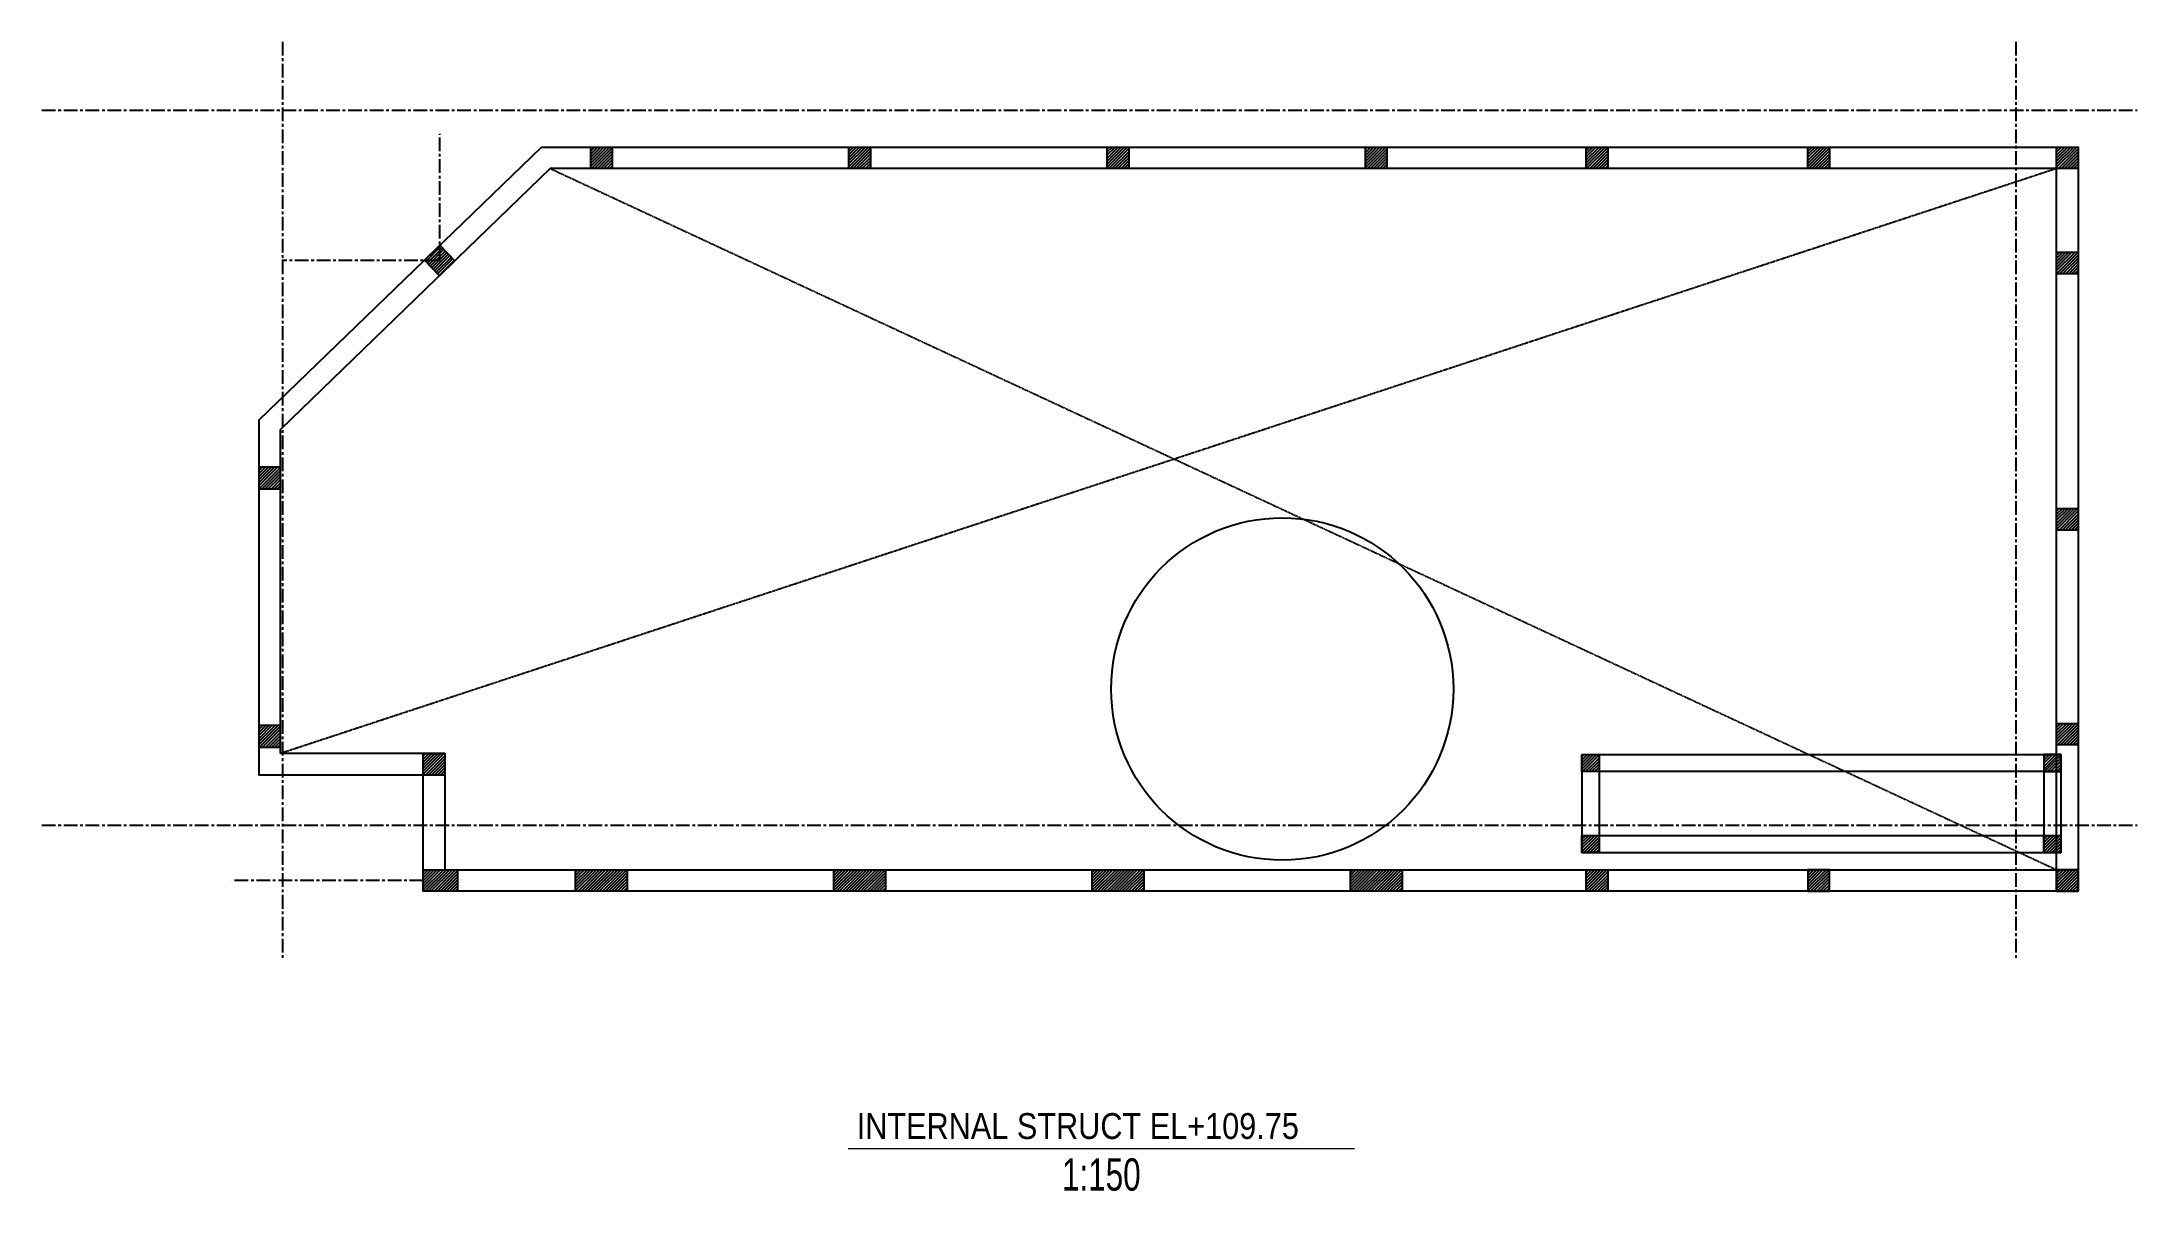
# Model space of a CAD drawing. Header units: millimetres. Extents: x 652554 to 1678317, y -308114 to 170803.
# Drawn here: x 871024 to 895364, y 57437 to 70781 of the extents above; entities that cross this region are included whole.
import ezdxf

# ---------------------------------------------------------------- set-up
doc = ezdxf.new("R2010")
doc.units = ezdxf.units.MM
for name, pattern in [('CENTER', [50.8, 31.75, -6.35, 6.35, -6.35]), ('HIDDEN', [0.375, 0.25, -0.125]), ('XKITLINE00', [0])]:
    doc.linetypes.add(name, pattern=pattern)
doc.layers.add('OtherObjectType', color=7, linetype='Continuous', lineweight=0)
doc.styles.add('Arial', font='arial.ttf')
doc.styles.add('ARIAL_NARROW', font='ARIALN.TTF')
pattern_1 = [(45, (-864138.997, 290737.717), (-17.67766953, 17.67766953), [])]
pattern_2 = [(45, (-864038.997, 290737.717), (-17.67766953, 17.67766953), [])]
pattern_3 = [(45, (-864038.997, 290756.717), (-17.67766953, 17.67766953), [])]
pattern_4 = [(45, (-864038.997, 290757.717), (-17.67766953, 17.67766953), [])]
pattern_5 = [(45, (-864014.997, 290757.717), (-17.67766953, 17.67766953), [])]

# ---------------------------------------------------------------- blocks, each defined once
blk = doc.blocks.new('*A442')
at = {"layer": 'OtherObjectType', "color": 7, "linetype": 'XKITLINE00', "lineweight": 0}
blk.add_line((4133.944571, 141.423071), (4173.150626, 141.423071), dxfattribs=at)
at = {"layer": 'OtherObjectType', "color": 7, "width": 0.85}
for s, height, style, p in [(' INTERNAL STRUCT EL+109.75', 2, 'Arial', (4133.944571, 142.173071)), ('1:150', 2.5, 'ARIAL_NARROW', (4150.502799, 138.173071))]:
    blk.add_text(s, height=height, dxfattribs=dict(at, style=style)).set_placement(p)

msp = doc.modelspace()

# ---------------------------------------------------------------- hatches: boundary and pattern name
h = msp.add_hatch()
h.set_pattern_fill('ANSI31', scale=200)
h.set_pattern_definition(pattern_3)
h.paths.add_polyline_path([(877399.8189, 69561.1319), (877649.8188, 69561.1319), (877649.8188, 69311.1317), (877399.8189, 69311.1317)])
h = msp.add_hatch()
h.set_pattern_fill('ANSI31', scale=200)
h.set_pattern_definition(pattern_3)
h.paths.add_polyline_path([(880399.8189, 69561.1302), (880649.8188, 69561.1302), (880649.8188, 69311.13), (880399.8189, 69311.13)])
h = msp.add_hatch()
h.set_pattern_fill('ANSI31', scale=200)
h.set_pattern_definition(pattern_3)
h.paths.add_polyline_path([(883399.8189, 69561.1286), (883649.8188, 69561.1286), (883649.8188, 69311.1284), (883399.8189, 69311.1284)])
h = msp.add_hatch()
h.set_pattern_fill('ANSI31', scale=200)
h.set_pattern_definition(pattern_3)
h.paths.add_polyline_path([(886399.8189, 69561.1269), (886649.8188, 69561.1269), (886649.8188, 69311.1267), (886399.8189, 69311.1267)])
h = msp.add_hatch()
h.set_pattern_fill('ANSI31', scale=200)
h.set_pattern_definition(pattern_3)
h.paths.add_polyline_path([(888964.8189, 69561.1255), (889214.8188, 69561.1255), (889214.8188, 69311.1253), (888964.8189, 69311.1253)])
h = msp.add_hatch()
h.set_pattern_fill('ANSI31', scale=200)
h.set_pattern_definition(pattern_3)
h.paths.add_polyline_path([(891539.8189, 69561.1241), (891789.8188, 69561.1241), (891789.8188, 69311.1239), (891539.8189, 69311.1239)])
h = msp.add_hatch()
h.set_pattern_fill('ANSI31', scale=200)
h.set_pattern_definition(pattern_3)
h.paths.add_polyline_path([(894429.8189, 69561.1226), (894679.8188, 69561.1226), (894679.8188, 69311.1224), (894429.8189, 69311.1224)])
h = msp.add_hatch()
h.set_pattern_fill('ANSI31', scale=200)
h.set_pattern_definition([(45, (-863948.458, 290845.596), (-17.67766953, 17.67766953), [])])
h.paths.add_polyline_path([(875468.6099, 68246.9898), (875648.5661, 68420.5287), (875822.105, 68240.5725), (875642.1488, 68067.0336)])
h = msp.add_hatch()
h.set_pattern_fill('ANSI31', scale=200)
h.set_pattern_definition(pattern_4)
h.paths.add_polyline_path([(894429.8182, 68339.1226), (894679.8181, 68339.1226), (894679.8181, 68089.1224), (894429.8182, 68089.1224)])
h = msp.add_hatch()
h.set_pattern_fill('ANSI31', scale=200)
h.set_pattern_definition(pattern_4)
h.paths.add_polyline_path([(873544.8168, 65593.129), (873794.817, 65593.129), (873794.817, 65843.1288), (873544.8168, 65843.1288)])
h = msp.add_hatch()
h.set_pattern_fill('ANSI31', scale=200)
h.set_pattern_definition(pattern_4)
h.paths.add_polyline_path([(894429.8167, 65363.1226), (894679.8166, 65363.1226), (894679.8166, 65113.1224), (894429.8167, 65113.1224)])
h = msp.add_hatch()
h.set_pattern_fill('ANSI31', scale=200)
h.set_pattern_definition(pattern_4)
h.paths.add_polyline_path([(873544.8151, 62593.129), (873794.8153, 62593.129), (873794.8153, 62843.1288), (873544.8151, 62843.1288)])
h = msp.add_hatch()
h.set_pattern_fill('ANSI31', scale=200)
h.set_pattern_definition(pattern_4)
h.paths.add_polyline_path([(894429.8153, 62868.1225), (894679.8152, 62868.1225), (894679.8152, 62618.1223), (894429.8153, 62618.1223)])
h = msp.add_hatch()
h.set_pattern_fill('ANSI31', scale=200)
h.set_pattern_definition(pattern_5)
h.paths.add_polyline_path([(875453.8153, 62518.1329), (875703.815, 62518.1329), (875703.815, 62268.1327), (875453.8153, 62268.1327)])
h = msp.add_hatch()
h.set_pattern_fill('ANSI31', scale=200)
h.set_pattern_definition(pattern_1)
h.paths.add_polyline_path([(888914.8149, 62508.1259), (889114.8148, 62508.1259), (889114.8148, 62308.1259), (888914.8149, 62308.1259)])
h = msp.add_hatch()
h.set_pattern_fill('ANSI31', scale=200)
h.set_pattern_definition(pattern_2)
h.paths.add_polyline_path([(894279.8159, 62308.1231), (894479.8159, 62308.1231), (894479.8159, 62508.1231), (894279.8159, 62508.1231)])
h = msp.add_hatch()
h.set_pattern_fill('ANSI31', scale=200)
h.set_pattern_definition(pattern_1)
h.paths.add_polyline_path([(888914.8144, 61568.126), (889114.8143, 61568.126), (889114.8143, 61368.1259), (888914.8144, 61368.1259)])
h = msp.add_hatch()
h.set_pattern_fill('ANSI31', scale=200)
h.set_pattern_definition(pattern_2)
h.paths.add_polyline_path([(894279.8155, 61568.1232), (894479.8153, 61568.1232), (894479.8153, 61368.1231), (894279.8155, 61368.1231)])
h = msp.add_hatch()
h.set_pattern_fill('ANSI31', scale=200)
h.set_pattern_definition(pattern_5)
h.paths.add_polyline_path([(875453.8144, 61168.1329), (875853.8143, 61168.1329), (875853.8143, 60918.1327), (875453.8144, 60918.1327)])
h = msp.add_hatch()
h.set_pattern_fill('ANSI31', scale=200)
h.set_pattern_definition(pattern_4)
h.paths.add_polyline_path([(877224.8143, 61168.1319), (877824.8143, 61168.1319), (877824.8143, 60918.1317), (877224.8143, 60918.1317)])
h = msp.add_hatch()
h.set_pattern_fill('ANSI31', scale=200)
h.set_pattern_definition([(45, (-861038.997, 290757.716), (-17.67766953, 17.67766953), [])])
h.paths.add_polyline_path([(880224.8143, 61168.1302), (880824.8143, 61168.1302), (880824.8143, 60918.13), (880224.8143, 60918.13)])
h = msp.add_hatch()
h.set_pattern_fill('ANSI31', scale=200)
h.set_pattern_definition([(45, (-858038.997, 290757.714), (-17.67766953, 17.67766953), [])])
h.paths.add_polyline_path([(883224.8143, 61168.1286), (883824.8143, 61168.1286), (883824.8143, 60918.1284), (883224.8143, 60918.1284)])
h = msp.add_hatch()
h.set_pattern_fill('ANSI31', scale=200)
h.set_pattern_definition([(45, (-855038.997, 290757.712), (-17.67766953, 17.67766953), [])])
h.paths.add_polyline_path([(886224.8143, 61168.1268), (886824.8143, 61168.1268), (886824.8143, 60918.1266), (886224.8143, 60918.1266)])
h = msp.add_hatch()
h.set_pattern_fill('ANSI31', scale=200)
h.set_pattern_definition(pattern_4)
h.paths.add_polyline_path([(888964.8144, 61168.1256), (889214.8143, 61168.1256), (889214.8143, 60918.1254), (888964.8144, 60918.1254)])
h = msp.add_hatch()
h.set_pattern_fill('ANSI31', scale=200)
h.set_pattern_definition(pattern_4)
h.paths.add_polyline_path([(891539.8144, 61168.1239), (891789.8143, 61168.1239), (891789.8143, 60918.1237), (891539.8144, 60918.1237)])
h = msp.add_hatch()
h.set_pattern_fill('ANSI31', scale=200)
h.set_pattern_definition(pattern_4)
h.paths.add_polyline_path([(894429.8144, 61168.1224), (894679.8143, 61168.1224), (894679.8143, 60918.1222), (894429.8144, 60918.1222)])

# ---------------------------------------------------------------- linework, layer by layer
at = {"color": 7, "linetype": 'CENTER', "ltscale": 5}
for points in [[(873817.8199, 70781.4903), (873817.8199, 60134.4192)], [(893954.8197, 70781.4903), (893954.8197, 60134.4192)], [(871024.1366, 69988.1355), (895364.3654, 69988.1355)], [(875645.554, 68243.4679), (875645.554, 69712.5731)], [(875645.6613, 68243.466), (873809.7525, 68243.466)], [(871024.1366, 61688.1355), (895364.3654, 61688.1355)], [(875453.8144, 61043.1328), (873230.5087, 61043.1328)]]:
    msp.add_lwpolyline(points, dxfattribs=at)
at = {"color": 7}
for points in [[(873544.8172, 66388.1466), (876829.2217, 69561.1322)], [(876829.2217, 69561.1321), (894679.8189, 69561.1224)], [(894429.8142, 60918.1225), (894429.819, 69561.1226)], [(894679.8189, 69561.1224), (894679.8142, 60918.1224)], [(876930.236, 69311.1321), (873794.8155, 66282.0341)], [(894679.8187, 69311.1224), (876930.236, 69311.1321)], [(875468.6099, 68246.9898), (875648.5661, 68420.5287), (875822.105, 68240.5725), (875642.1488, 68067.0336), (875468.6099, 68246.9898)], [(873544.8172, 66388.1466), (873544.815, 62268.1339)], [(873794.8054, 62518.1338), (873794.8155, 66282.0364)], [(875703.8152, 62518.1328), (873794.8048, 62518.1338)], [(875453.8144, 60918.1329), (875453.8153, 62518.1329)], [(875703.8152, 62518.1328), (875703.8144, 61168.1304)], [(888914.8149, 62508.1259), (888914.8143, 61368.1259)], [(888914.8149, 62508.1259), (894479.8159, 62508.1231)], [(889114.8149, 62508.1258), (889114.8143, 61368.1259)], [(894279.816, 62508.1231), (894279.8154, 61368.1232)], [(875703.815, 62268.1327), (873544.815, 62268.1339)], [(894479.8158, 62308.123), (888914.8148, 62308.126)], [(888914.8143, 61368.1259), (894479.8153, 61368.1231)], [(888914.8145, 61568.126), (894479.8155, 61568.123)], [(875453.8144, 61168.1329), (894679.8144, 61168.1224)], [(894679.8142, 60918.1224), (875453.8144, 60918.1329)]]:
    msp.add_lwpolyline(points, dxfattribs=at)
for points in [[(877399.8189, 69561.1319), (877649.8188, 69561.1319), (877649.8188, 69311.1317), (877399.8189, 69311.1317)], [(880399.8189, 69561.1302), (880649.8188, 69561.1302), (880649.8188, 69311.13), (880399.8189, 69311.13)], [(883399.8189, 69561.1286), (883649.8188, 69561.1286), (883649.8188, 69311.1284), (883399.8189, 69311.1284)], [(886399.8189, 69561.1269), (886649.8188, 69561.1269), (886649.8188, 69311.1267), (886399.8189, 69311.1267)], [(888964.8189, 69561.1255), (889214.8188, 69561.1255), (889214.8188, 69311.1254), (888964.8189, 69311.1254)], [(891539.8189, 69561.1241), (891789.8188, 69561.1241), (891789.8188, 69311.124), (891539.8189, 69311.124)], [(891539.8189, 69561.1241), (891789.8188, 69561.1241), (891789.8188, 69311.124), (891539.8189, 69311.124)], [(894429.819, 69561.1226), (894679.8187, 69561.1226), (894679.8187, 69311.1224), (894429.819, 69311.1224)], [(894429.8182, 68339.1226), (894679.8181, 68339.1226), (894679.8181, 68089.1224), (894429.8182, 68089.1224)], [(873544.8168, 65593.129), (873794.817, 65593.129), (873794.817, 65843.1288), (873544.8168, 65843.1288)], [(894429.8167, 65363.1226), (894679.8165, 65363.1226), (894679.8165, 65113.1224), (894429.8167, 65113.1224)], [(873544.8151, 62593.129), (873794.8153, 62593.129), (873794.8153, 62843.1288), (873544.8151, 62843.1288)], [(894429.8154, 62868.1225), (894679.8151, 62868.1225), (894679.8151, 62618.1225), (894429.8154, 62618.1225)], [(875453.8153, 62518.1329), (875703.815, 62518.1329), (875703.815, 62268.1327), (875453.8153, 62268.1327)], [(888914.8149, 62508.1259), (889114.8148, 62508.1259), (889114.8148, 62308.1259), (888914.8149, 62308.1259)], [(894279.8159, 62308.1231), (894479.8159, 62308.1231), (894479.8159, 62508.1231), (894279.8159, 62508.1231)], [(888914.8144, 61568.126), (889114.8143, 61568.126), (889114.8143, 61368.1259), (888914.8144, 61368.1259)], [(894279.8155, 61568.1232), (894479.8153, 61568.1232), (894479.8153, 61368.1231), (894279.8155, 61368.1231)], [(875453.8144, 61168.1329), (875853.8143, 61168.1329), (875853.8143, 60918.1327), (875453.8144, 60918.1327)], [(877224.8143, 61168.1319), (877824.8143, 61168.1319), (877824.8143, 60918.1317), (877224.8143, 60918.1317)], [(880224.8143, 61168.1302), (880824.8143, 61168.1302), (880824.8143, 60918.13), (880224.8143, 60918.13)], [(883224.8143, 61168.1286), (883824.8143, 61168.1286), (883824.8143, 60918.1284), (883224.8143, 60918.1284)], [(886224.8143, 61168.1268), (886824.8143, 61168.1268), (886824.8143, 60918.1266), (886224.8143, 60918.1266)], [(888964.8144, 61168.1256), (889214.8143, 61168.1256), (889214.8143, 60918.1254), (888964.8144, 60918.1254)], [(891539.8143, 60918.1242), (891789.8143, 60918.1242), (891789.8143, 61168.1239), (891539.8143, 61168.1239)], [(894429.8141, 60918.1224), (894679.8143, 60918.1224), (894679.8144, 61168.1224), (894429.8143, 61168.1224)]]:
    msp.add_lwpolyline(points, close=True, dxfattribs=at)
at = {"color": 7, "linetype": 'HIDDEN', "ltscale": 15}
for points in [[(894429.8188, 69311.1225), (873794.8048, 62518.1338)], [(876930.236, 69311.1321), (894429.8143, 61168.1226)]]:
    msp.add_lwpolyline(points, dxfattribs=at)
at = {"color": 7, "linetype": 'HIDDEN', "ltscale": 7}
msp.add_lwpolyline([(894479.8159, 62508.1231), (894479.8153, 61368.1231)], dxfattribs=at)
at = {"color": 7}
msp.add_circle((885433.5567, 63267.2664), 1987.7008, dxfattribs=at)

# ---------------------------------------------------------------- block references
at = {"color": 7, "lineweight": 0, "xscale": 150, "yscale": 150, "zscale": 150}
msp.add_blockref('*A442', (260299.3261, 36716.7271), dxfattribs=at)

doc.saveas('drawing.dxf')
